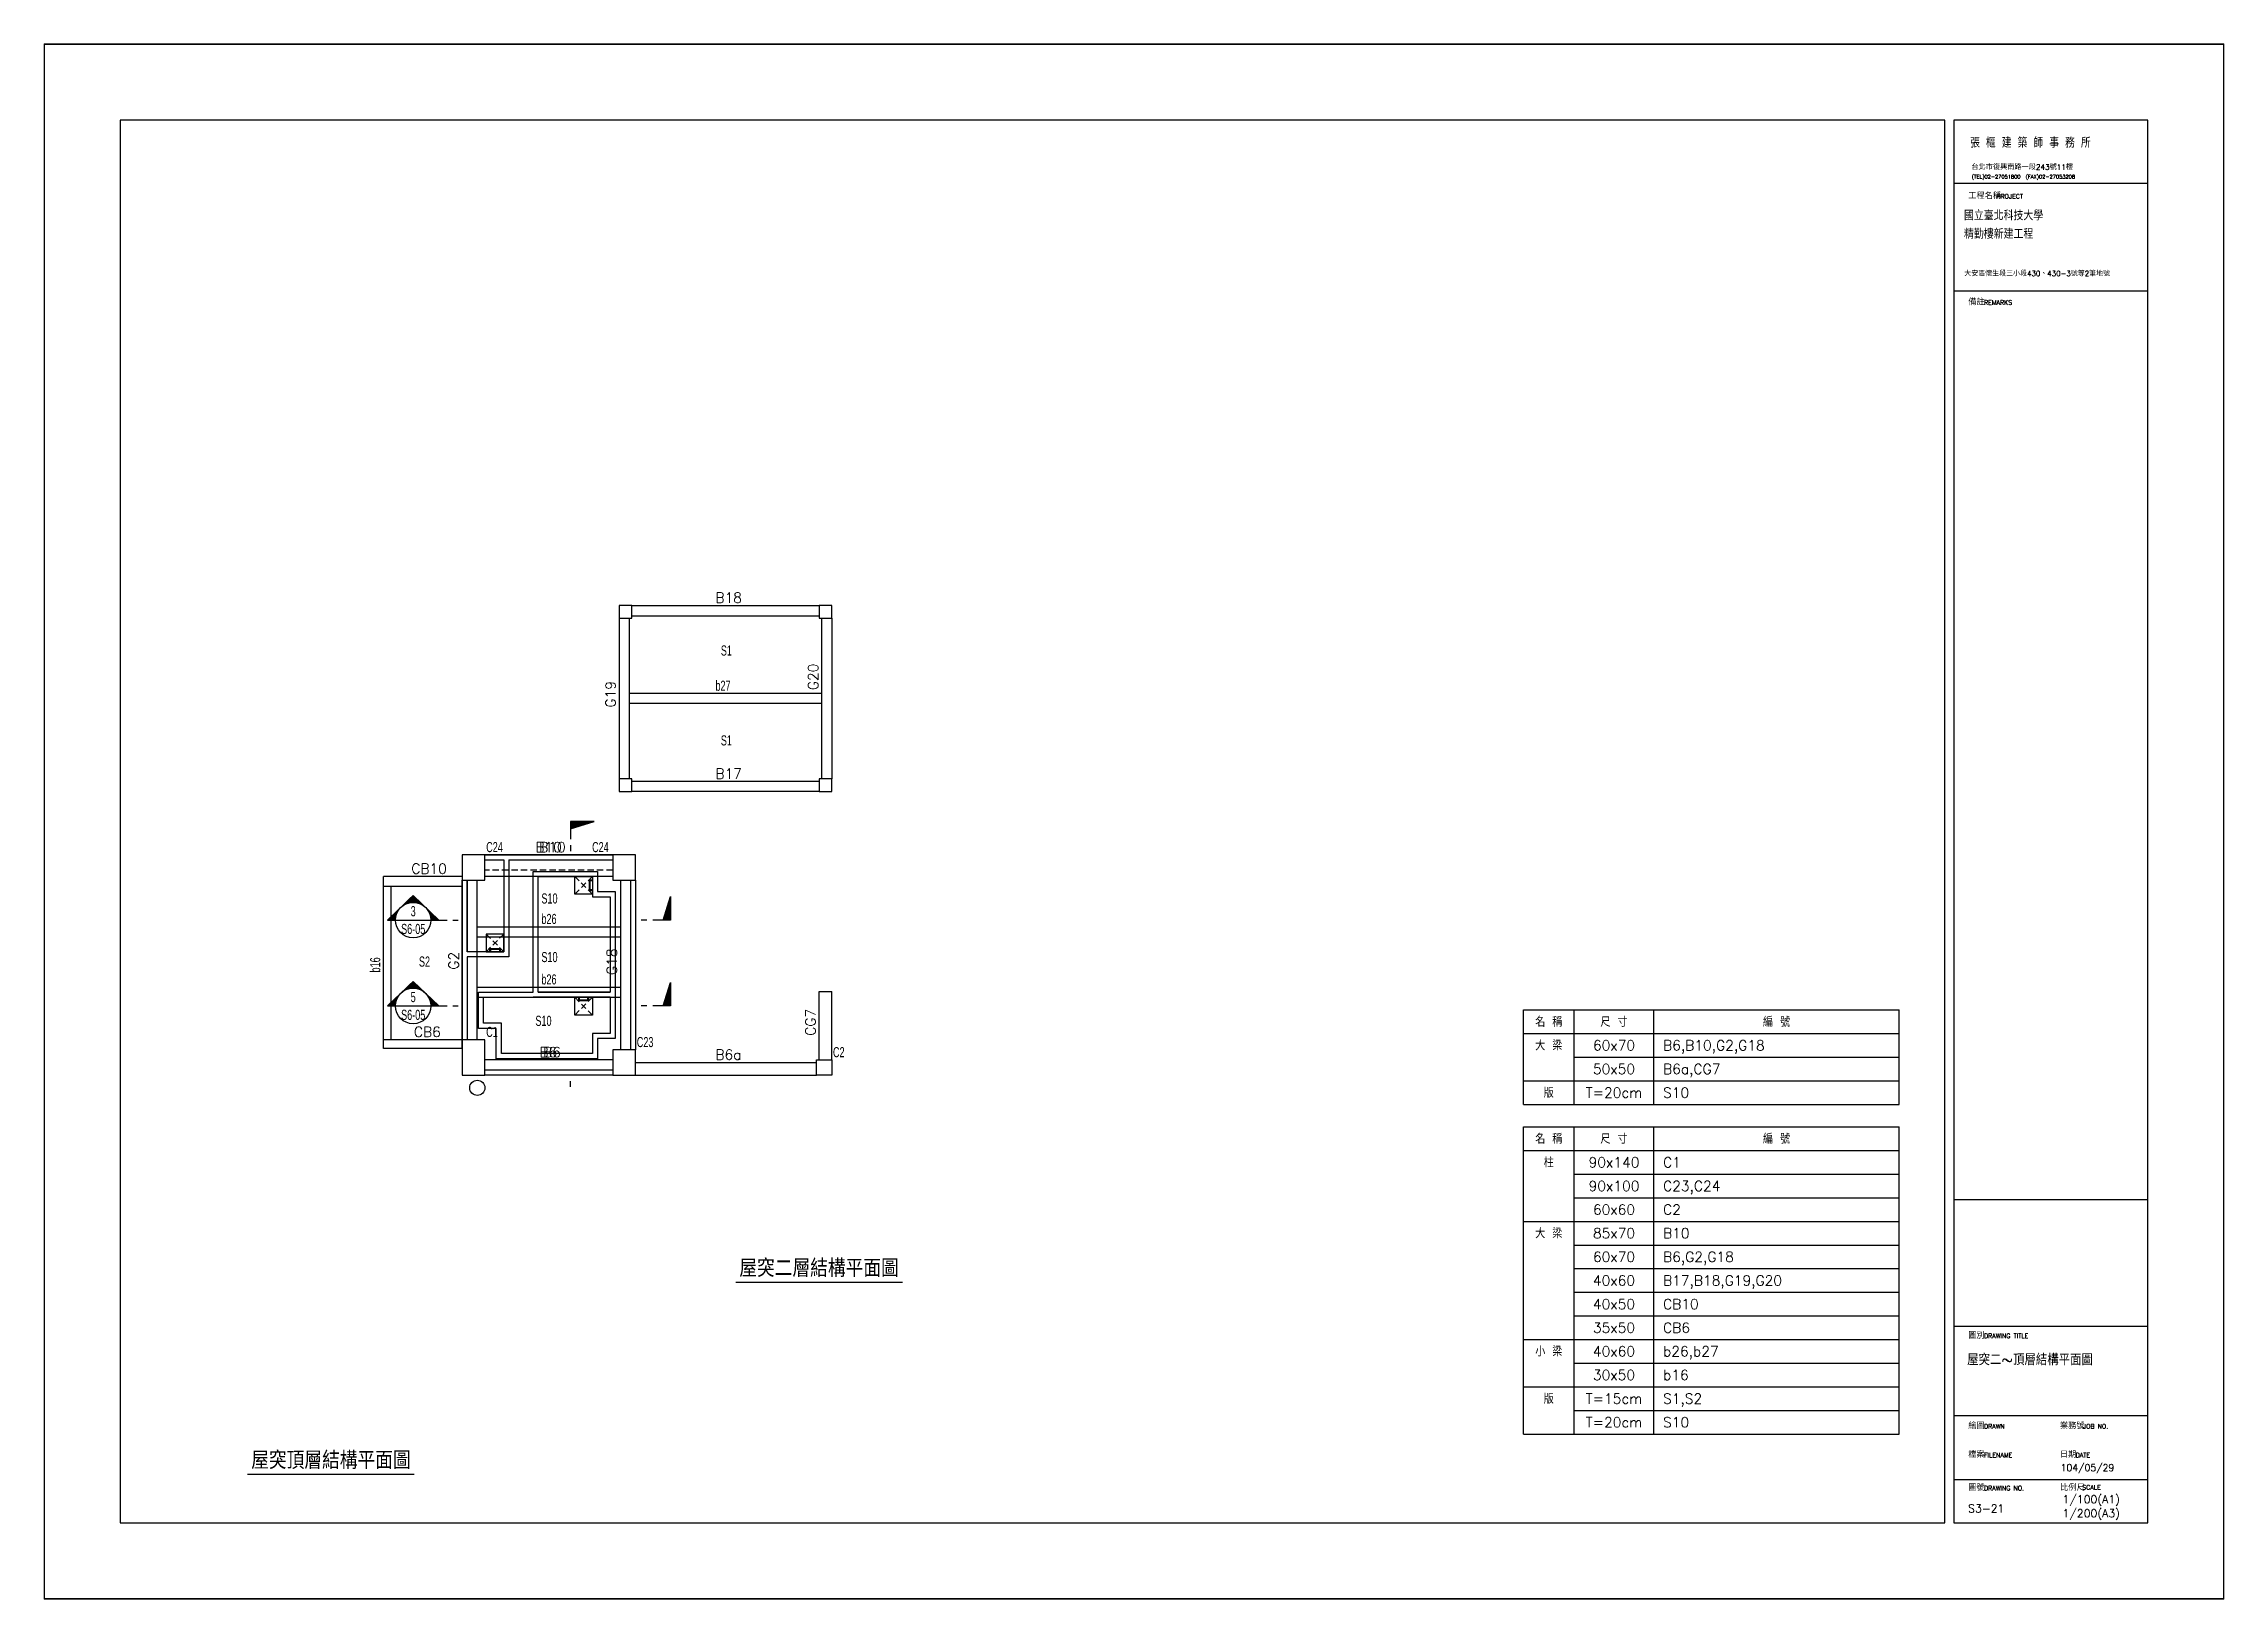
# Model space of a CAD drawing. Header units: millimetres. Extents: x -6716 to 14417, y -6142 to 137521.
# Drawn here: x -2 to 8613, y -6142 to 3 of the extents above; entities that cross this region are included whole.
import ezdxf
from ezdxf.enums import TextEntityAlignment as Align

# ---------------------------------------------------------------- set-up
doc = ezdxf.new("R2010")
doc.units = ezdxf.units.MM
doc.header["$LTSCALE"] = 100
doc.linetypes.add('1', pattern=[0.375, 0.25, -0.125])
doc.linetypes.add('HIDDEN', pattern=[0.375, 0.25, -0.125])
for name, color, linetype in [('0-BEAM01', 4, 'HIDDEN'), ('0-COL0', 7, 'HIDDEN'), ('0-NOTES', 7, 'Continuous'), ('0-TEXT01', 4, 'Continuous'), ('0-TEXTN', 4, 'Continuous'), ('0-施工圖框$0$TEXT-圖框', 3, 'Continuous'), ('0-施工圖框$0$圖框', 7, 'Continuous'), ('000-調圖', 5, 'Continuous'), ('CTEXT', 7, 'Continuous'), ('TEXT-標題', 3, 'Continuous'), ('TITLE', 7, 'Continuous')]:
    doc.layers.add(name, color=color, linetype=linetype)
doc.layers.add('RA-Floor-Origin', color=3, linetype='Continuous', lineweight=30)
doc.layers.add('RA-Floor.BoundingBox', color=55, linetype='Continuous', lineweight=20)
doc.styles.add('0-施工圖框$0$TXT', font='romans.shx', dxfattribs={"bigfont": 'chineset.shx'})
doc.styles.add('3-AUCAD', font='aucad.shx', dxfattribs={"width": 0.67, "height": 30, "bigfont": 'single.shx'})

msp = doc.modelspace()

# ---------------------------------------------------------------- texts
at = {"layer": '0-TEXT01', "style": '0-施工圖框$0$TXT'}
for s, p in [('B10', (1955.3, -3191.1)), ('B6', (1970.8, -4001.1)), ('B6a', (2651.6, -4011.1))]:
    msp.add_text(s, height=40, dxfattribs=at).set_placement(p)
for s, p in [('G2', (1637.3, -3655.3)), ('G18', (2262.3, -3676.3)), ('CG7', (3047.3, -3916.3))]:
    msp.add_text(s, height=40, rotation=90, dxfattribs=at).set_placement(p)
at = {"layer": '0-TEXTN', "style": '0-施工圖框$0$TXT'}
for s, p in [('名 稱', (5943.6, -3861)), ('尺 寸', (6201.3, -3861)), ('編 號', (6843.4, -3861)), ('大 梁', (5943.6, -3954.3)), ('60x70', (6201.3, -3954.3)), ('50x50', (6201.3, -4047.7)), ('版', (5943.6, -4141)), ('T=20cm', (6201.3, -4141)), ('名 稱', (5943.6, -4322.9)), ('尺 寸', (6201.3, -4322.9)), ('編 號', (6843.4, -4322.9)), ('柱', (5943.6, -4416.2)), ('90x140', (6201.3, -4416.2)), ('90x100', (6201.3, -4509.6)), ('60x60', (6201.3, -4602.9)), ('大 梁', (5943.6, -4696.2)), ('85x70', (6201.3, -4696.2)), ('60x70', (6201.3, -4789.6)), ('40x60', (6201.3, -4882.9)), ('40x50', (6201.3, -4976.2)), ('35x50', (6201.3, -5069.6)), ('小 梁', (5943.6, -5162.9)), ('40x60', (6201.3, -5162.9)), ('30x50', (6201.3, -5256.2)), ('版', (5943.6, -5349.6)), ('T=15cm', (6201.3, -5349.6)), ('T=20cm', (6201.3, -5442.9))]:
    msp.add_text(s, height=40, dxfattribs=at).set_placement(p, align=Align.MIDDLE_CENTER)
for s, p in [('B6,B10,G2,G18', (6395.2, -3974.3)), ('B6a,CG7', (6395.2, -4067.7)), ('S10', (6395.2, -4161)), ('C1', (6395.2, -4436.2)), ('C23,C24', (6395.2, -4529.6)), ('C2', (6395.2, -4622.9)), ('B10', (6395.2, -4716.2)), ('B6,G2,G18', (6395.2, -4809.6)), ('B17,B18,G19,G20', (6395.2, -4902.9)), ('CB10', (6395.2, -4996.2)), ('CB6', (6395.2, -5089.6)), ('b26,b27', (6395.2, -5182.9)), ('b16', (6395.2, -5276.2)), ('S1,S2', (6395.2, -5369.6)), ('S10', (6395.2, -5462.9))]:
    msp.add_text(s, height=40, dxfattribs=at).set_placement(p)
at = {"layer": '0-施工圖框$0$TEXT-圖框', "color": 3, "style": '0-施工圖框$0$TXT'}
msp.add_text('104/05/29', height=26.88, dxfattribs=at).set_placement((7965.6, -5635.6))
at = {"layer": '0-施工圖框$0$圖框', "color": 4, "style": '0-施工圖框$0$TXT'}
for s, height, p in [('張 樞 建 築 師 事 務 所', 35, (7608.3, -408.1)), ('台北市復興南路一段243號11樓', 21, (7612.9, -495.5)), ('(TEL)02-27051800  (FAX)02-27053208', 14.7, (7614.4, -530.6)), ('工程名稱', 24, (7600.7, -610.9)), ('PROJECT', 18, (7711.9, -609.6)), ('備註', 24, (7600.7, -1030.4)), ('REMARKS', 18, (7663, -1029.2)), ('圖別', 24, (7600.7, -5112.1)), ('DRAWING TITLE', 18, (7663, -5110.9)), ('繪圖', 24, (7600.7, -5469.4)), ('DRAWN', 18, (7663, -5468.1)), ('業務號', 24, (7962.8, -5469.4)), ('JOB NO.', 18, (8053.9, -5468.1)), ('檔案', 24, (7600.7, -5582.8)), ('FILENAME', 18, (7663, -5581.5)), ('日期', 24, (7962.8, -5582.8)), ('DATE', 18, (8025.1, -5581.5)), ('圖號', 24, (7600.7, -5713.4)), ('DRAWING NO.', 18, (7663, -5712.2)), ('比例尺', 24, (7963.6, -5713.3)), ('SCALE', 18, (8051.1, -5709))]:
    msp.add_text(s, height=height, dxfattribs=at).set_placement(p)
at = {"layer": '0-施工圖框$0$圖框', "color": 3, "style": '0-施工圖框$0$TXT'}
for s, height, p in [('國立臺北科技大學', 34.02, (7583.8, -694.9)), ('精勤樓新建工程', 34.02, (7583.8, -767.8)), ('大安區懷生段三小段430、430-3號等2筆地號', 20.412, (7584.9, -915.8))]:
    msp.add_text(s, height=height, dxfattribs=at).set_placement(p)
at = {"layer": '000-調圖', "color": 7, "style": '0-施工圖框$0$TXT'}
for s, p in [('B18', (2651.6, -2206.1)), ('B17', (2651.6, -2901.1)), ('B10', (1940.3, -3191.1)), ('CB10', (1450, -3276.1)), ('CB6', (1460.3, -3921.1)), ('B6', (1955.8, -4001.1))]:
    msp.add_text(s, height=40, dxfattribs=at).set_placement(p)
at = {"layer": '000-調圖', "color": 7, "style": '3-AUCAD', "width": 0.67}
for s, p in [('S1', (2672.8, -2414.6)), ('b27', (2651.6, -2553.6)), ('S1', (2672.8, -2769.6)), ('C24', (1745.8, -3191.1)), ('C24', (2164.2, -3191.1)), ('S10', (1964, -3394)), ('b26', (1964, -3474.9)), ('S2', (1480.2, -3643.2)), ('S10', (1964, -3625.4)), ('b26', (1964, -3713.6)), ('S10', (1940.3, -3877.3)), ('C1', (1745.8, -3921.1)), ('C23', (2340.8, -3961.1)), ('C2', (3115.8, -4001.1))]:
    msp.add_text(s, height=40, dxfattribs=at).set_placement(p)
at = {"layer": '000-調圖', "color": 7, "style": '0-施工圖框$0$TXT'}
for s, p in [('G20', (3057.3, -2551.2)), ('G19', (2257.3, -2619.8)), ('G2', (1637.3, -3655.3)), ('G18', (2262.3, -3676.3))]:
    msp.add_text(s, height=40, rotation=90, dxfattribs=at).set_placement(p)
at = {"layer": '000-調圖', "color": 7, "style": '3-AUCAD', "width": 0.67}
for s, p in [('3', (1457.5, -3424.4)), ('S6-05', (1457.5, -3494.4)), ('5', (1457.5, -3763.7)), ('S6-05', (1457.5, -3833.7))]:
    msp.add_text(s, height=40, dxfattribs=at).set_placement(p, align=Align.MIDDLE)
msp.add_text('b16', height=40, rotation=90, dxfattribs=at).set_placement((1327.3, -3666.3))
at = {"layer": 'CTEXT', "style": '0-施工圖框$0$TXT'}
for s, p in [('屋突二層結構平面圖', (3060.8, -4869.2)), ('屋突頂層結構平面圖', (1132.6, -5627.9))]:
    msp.add_text(s, height=70, dxfattribs=at).set_placement(p, align=Align.CENTER)
at = {"layer": 'TEXT-標題', "ltscale": 200, "style": '0-施工圖框$0$TXT'}
for s, height, p in [('屋突二~頂層結構平面圖', 45, (7596.5, -5217.7)), ('S3-21', 31.5, (7600.3, -5799.2)), ('1/100(A1)', 31.5, (7973, -5762.9)), ('1/200(A3)', 31.5, (7973, -5818.2))]:
    msp.add_text(s, height=height, dxfattribs=at).set_placement(p)

# ---------------------------------------------------------------- linework, layer by layer
at = {"layer": '0-BEAM01'}
for p, q in [((2245.8, -3202), (1740.8, -3202)), ((2245.8, -3262), (1740.8, -3262)), ((1650.8, -3932), (1650.8, -3302)), ((1710.8, -3932), (1710.8, -3302)), ((2275.8, -3302), (2275.8, -3972)), ((2335.8, -3302), (2335.8, -3972)), ((2245.8, -4012), (1740.8, -4012)), ((2245.8, -4072), (1740.8, -4072))]:
    msp.add_line(p, q, dxfattribs=at)
at = {"layer": '0-BEAM01', "linetype": 'Continuous'}
for p, q in [((3060.8, -4012), (3060.8, -3742)), ((3060.8, -3742), (3110.8, -3742)), ((3110.8, -4012), (3110.8, -3742)), ((2335.8, -4022), (3050.8, -4022)), ((2335.8, -4072), (3050.8, -4072))]:
    msp.add_line(p, q, dxfattribs=at)
at = {"layer": '0-COL0'}
for points in [[(1650.8, -3202), (1650.8, -3302), (1740.8, -3302), (1740.8, -3202), (1650.8, -3202)], [(2245.8, -3202), (2245.8, -3302), (2335.8, -3302), (2335.8, -3202), (2245.8, -3202)], [(1650.8, -3932), (1650.8, -4072), (1740.8, -4072), (1740.8, -3932), (1650.8, -3932)], [(2245.8, -3972), (2245.8, -4072), (2335.8, -4072), (2335.8, -3972), (2245.8, -3972)]]:
    msp.add_lwpolyline(points, dxfattribs=at)
msp.add_lwpolyline([(3050.8, -4012), (3110.8, -4012), (3110.8, -4072), (3050.8, -4072)], close=True, dxfattribs=at)
at = {"layer": '0-NOTES'}
for p, q in [((5843.8, -4187.7), (5843.8, -3814.3)), ((5843.8, -3814.3), (7327.6, -3814.3)), ((6043.4, -4187.7), (6043.4, -3814.3)), ((6359.2, -4187.7), (6359.2, -3814.3)), ((7327.6, -4187.7), (7327.6, -3814.3)), ((5843.8, -3907.7), (7327.6, -3907.7)), ((5843.8, -4094.3), (7327.6, -4094.3)), ((5843.8, -4187.7), (7327.6, -4187.7)), ((5843.8, -5489.6), (5843.8, -4276.2)), ((5843.8, -4276.2), (7327.6, -4276.2)), ((6043.4, -5489.6), (6043.4, -4276.2)), ((6359.2, -5489.6), (6359.2, -4276.2)), ((7327.6, -5489.6), (7327.6, -4276.2)), ((5843.8, -4369.6), (7327.6, -4369.6)), ((5843.8, -4649.6), (7327.6, -4649.6)), ((5843.8, -5116.2), (7327.6, -5116.2)), ((5843.8, -5302.9), (7327.6, -5302.9)), ((5843.8, -5489.6), (7327.6, -5489.6))]:
    msp.add_line(p, q, dxfattribs=at)
at = {"layer": '0-NOTES', "color": 3}
for p, q in [((6043.4, -4001), (7327.6, -4001)), ((6043.4, -4462.9), (7327.6, -4462.9)), ((6043.4, -4556.2), (7327.6, -4556.2)), ((6043.4, -4742.9), (7327.6, -4742.9)), ((6043.4, -4836.2), (7327.6, -4836.2)), ((6043.4, -4929.6), (7327.6, -4929.6)), ((6043.4, -5022.9), (7327.6, -5022.9)), ((6043.4, -5209.6), (7327.6, -5209.6)), ((6043.4, -5396.2), (7327.6, -5396.2))]:
    msp.add_line(p, q, dxfattribs=at)
at = {"layer": '0-施工圖框$0$圖框', "color": 1}
for p, q in [((8310, -300), (7544.1, -300)), ((7544.1, -300), (7544.1, -4564.1)), ((8310, -4564.1), (8310, -300)), ((8310, -550), (7544.1, -550)), ((8310, -975), (7544.1, -975)), ((7544.1, -4564.1), (7544.1, -5840)), ((8310, -4564.1), (7544.1, -4564.1)), ((8310, -5840), (8310, -4564.1)), ((8310, -5064.1), (7544.1, -5064.1)), ((8310, -5417.4), (7544.1, -5417.4)), ((8310, -5670.9), (7544.1, -5670.9)), ((7544.1, -5840), (8310, -5840))]:
    msp.add_line(p, q, dxfattribs=at)
at = {"layer": '000-調圖', "color": 7}
for p, q in [((2320.8, -2217.1), (3060.8, -2217.1)), ((2270.8, -2267.1), (2270.8, -2902)), ((2310.8, -2267.1), (2310.8, -2902)), ((2320.8, -2257), (3060.8, -2257)), ((3070.8, -2267.1), (3070.8, -2902)), ((3110.8, -2267.1), (3110.8, -2902)), ((3070.8, -2564.5), (2310.8, -2564.5)), ((3070.8, -2604.5), (2310.8, -2604.5)), ((3060.8, -2912), (2320.8, -2912)), ((3060.8, -2952), (2320.8, -2952)), ((2078.7, -3163.4), (2078.7, -3186.7)), ((2245.8, -3202), (1740.8, -3202)), ((1740.8, -3202), (2245.8, -3202)), ((1740.8, -3302), (1740.8, -3222)), ((1740.8, -3222), (1815.8, -3222)), ((1740.8, -3222), (1815.8, -3222)), ((1815.8, -3222), (1815.8, -3584.5)), ((1835.8, -3222), (1835.8, -3604.5)), ((1835.8, -3222), (2245.8, -3222)), ((1880.8, -3222), (2245.8, -3222)), ((1930.8, -3744.5), (1930.8, -3267)), ((1930.8, -3267), (2185.8, -3267)), ((2185.8, -3267), (2185.8, -3347)), ((1650.8, -3287), (1340.8, -3287)), ((1340.8, -3967), (1340.8, -3287)), ((1650.8, -3327), (1340.8, -3327)), ((1370.8, -3932), (1370.8, -3327)), ((1650.8, -3287), (1650.8, -3932)), ((1650.8, -3932), (1650.8, -3302)), ((1670.8, -3302), (1670.8, -3584.5)), ((1670.8, -3302), (1740.8, -3302)), ((1670.8, -3584.5), (1670.8, -3302)), ((1710.8, -3932), (1710.8, -3302)), ((2245.8, -3287), (1740.8, -3287)), ((1950.8, -3744.5), (1950.8, -3287)), ((1950.8, -3287), (2165.8, -3287)), ((2165.8, -3287), (2165.8, -3367)), ((2185.8, -3347), (2255.8, -3347)), ((2255.8, -3347), (2255.8, -3764.5)), ((2275.8, -3302), (2275.8, -3972)), ((2315.8, -3302), (2315.8, -3972)), ((2335.8, -3302), (2335.8, -3972)), ((2335.8, -3302), (2335.8, -3972)), ((1370.7, -3459.4), (1370.7, -3445.8)), ((1372, -3459.4), (1372, -3444.5)), ((1373.4, -3459.4), (1373.4, -3443.2)), ((1374.7, -3459.4), (1374.7, -3441.9)), ((1376.1, -3459.4), (1376.1, -3440.6)), ((1377.4, -3459.4), (1377.4, -3439.3)), ((1378.8, -3459.4), (1378.8, -3438)), ((1380.1, -3459.4), (1380.1, -3436.7)), ((1381.5, -3459.4), (1381.5, -3435.4)), ((1382.8, -3459.4), (1382.8, -3434.1)), ((1384.2, -3459.4), (1384.2, -3432.8)), ((1385.5, -3459.4), (1385.5, -3431.5)), ((1386.9, -3459.4), (1386.9, -3430.2)), ((1388.2, -3449.3), (1388.2, -3428.9)), ((1389.5, -3442.5), (1389.5, -3427.6)), ((1390.9, -3437.8), (1390.9, -3426.3)), ((1392.2, -3434), (1392.2, -3425.1)), ((1393.6, -3430.8), (1393.6, -3423.8)), ((1394.9, -3428), (1394.9, -3422.5)), ((1396.3, -3425.4), (1396.3, -3421.2)), ((1397.6, -3423.1), (1397.6, -3419.9)), ((1399, -3421), (1399, -3418.6)), ((1400.3, -3419), (1400.3, -3417.3)), ((1401.7, -3417.2), (1401.7, -3416)), ((1403, -3415.5), (1403, -3414.7)), ((1404.4, -3413.8), (1404.4, -3413.4)), ((1405.7, -3412.3), (1405.7, -3412.1)), ((1407, -3410.9), (1407, -3410.8)), ((1408.4, -3409.5), (1408.4, -3409.5)), ((1409.7, -3408.2), (1409.7, -3408.2)), ((1411.1, -3407), (1411.1, -3406.9)), ((1412.4, -3405.8), (1412.4, -3405.6)), ((1413.8, -3404.7), (1413.8, -3404.3)), ((1415.1, -3403.7), (1415.1, -3403)), ((1416.5, -3402.7), (1416.5, -3401.7)), ((1417.8, -3401.8), (1417.8, -3400.4)), ((1419.2, -3400.9), (1419.2, -3399.2)), ((1420.5, -3400), (1420.5, -3397.9)), ((1421.9, -3399.2), (1421.9, -3396.6)), ((1423.2, -3398.4), (1423.2, -3395.3)), ((1424.5, -3397.7), (1424.5, -3394)), ((1425.9, -3397), (1425.9, -3392.7)), ((1427.2, -3396.3), (1427.2, -3391.4)), ((1428.6, -3395.7), (1428.6, -3390.1)), ((1429.9, -3395.1), (1429.9, -3388.8)), ((1431.3, -3394.5), (1431.3, -3387.5)), ((1432.6, -3394), (1432.6, -3386.2)), ((1434, -3393.5), (1434, -3384.9)), ((1435.3, -3393), (1435.3, -3383.6)), ((1436.7, -3392.6), (1436.7, -3382.3)), ((1438, -3392.2), (1438, -3381)), ((1439.4, -3391.8), (1439.4, -3379.7)), ((1440.7, -3391.5), (1440.7, -3378.4)), ((1442, -3391.2), (1442, -3377.1)), ((1443.4, -3390.9), (1443.4, -3375.8)), ((1444.7, -3390.6), (1444.7, -3374.6)), ((1446.1, -3390.4), (1446.1, -3373.3)), ((1447.4, -3390.2), (1447.4, -3372)), ((1448.8, -3390), (1448.8, -3370.7)), ((1450.1, -3389.8), (1450.1, -3369.4)), ((1451.5, -3389.7), (1451.5, -3368.1)), ((1452.8, -3389.6), (1452.8, -3366.8)), ((1454.2, -3389.5), (1454.2, -3365.5)), ((1455.5, -3389.5), (1455.5, -3364.2)), ((1456.9, -3389.5), (1456.9, -3362.9)), ((1458.1, -3389.5), (1458.1, -3362.9)), ((1459.4, -3389.5), (1459.4, -3364.2)), ((1460.7, -3389.5), (1460.7, -3365.5)), ((1462.1, -3389.6), (1462.1, -3366.8)), ((1463.4, -3389.7), (1463.4, -3368.1)), ((1464.8, -3389.8), (1464.8, -3369.4)), ((1466.1, -3390), (1466.1, -3370.7)), ((1467.5, -3390.2), (1467.5, -3372)), ((1468.8, -3390.4), (1468.8, -3373.3)), ((1470.2, -3390.6), (1470.2, -3374.6)), ((1471.5, -3390.9), (1471.5, -3375.8)), ((1472.9, -3391.2), (1472.9, -3377.1)), ((1474.2, -3391.5), (1474.2, -3378.4)), ((1475.6, -3391.8), (1475.6, -3379.7)), ((1476.9, -3392.2), (1476.9, -3381)), ((1478.2, -3392.6), (1478.2, -3382.3)), ((1479.6, -3393), (1479.6, -3383.6)), ((1480.9, -3393.5), (1480.9, -3384.9)), ((1482.3, -3394), (1482.3, -3386.2)), ((1483.6, -3394.5), (1483.6, -3387.5)), ((1485, -3395.1), (1485, -3388.8)), ((1486.3, -3395.7), (1486.3, -3390.1)), ((1487.7, -3396.3), (1487.7, -3391.4)), ((1489, -3397), (1489, -3392.7)), ((1490.4, -3397.7), (1490.4, -3394)), ((1491.7, -3398.4), (1491.7, -3395.3)), ((1493.1, -3399.2), (1493.1, -3396.6)), ((1494.4, -3400), (1494.4, -3397.9)), ((1495.7, -3400.9), (1495.7, -3399.2)), ((1497.1, -3401.8), (1497.1, -3400.4)), ((1498.4, -3402.7), (1498.4, -3401.7)), ((1499.8, -3403.7), (1499.8, -3403)), ((1501.1, -3404.7), (1501.1, -3404.3)), ((1502.5, -3405.8), (1502.5, -3405.6)), ((1503.8, -3407), (1503.8, -3406.9)), ((1505.2, -3408.2), (1505.2, -3408.2)), ((1506.5, -3409.5), (1506.5, -3409.5)), ((1507.9, -3410.9), (1507.9, -3410.8)), ((1509.2, -3412.3), (1509.2, -3412.1)), ((1510.6, -3413.8), (1510.6, -3413.4)), ((1511.9, -3415.5), (1511.9, -3414.7)), ((1513.2, -3417.2), (1513.2, -3416)), ((1514.6, -3419), (1514.6, -3417.3)), ((1515.9, -3421), (1515.9, -3418.6)), ((1517.3, -3423.1), (1517.3, -3419.9)), ((1518.6, -3425.4), (1518.6, -3421.2)), ((1520, -3428), (1520, -3422.5)), ((1521.3, -3430.8), (1521.3, -3423.8)), ((1522.7, -3434), (1522.7, -3425.1)), ((1524, -3437.8), (1524, -3426.3)), ((1525.4, -3442.5), (1525.4, -3427.6)), ((1526.7, -3449.3), (1526.7, -3428.9)), ((1528.1, -3459.4), (1528.1, -3430.2)), ((1529.4, -3459.4), (1529.4, -3431.5)), ((1530.7, -3459.4), (1530.7, -3432.8)), ((1532.1, -3459.4), (1532.1, -3434.1)), ((1533.4, -3459.4), (1533.4, -3435.4)), ((1534.8, -3459.4), (1534.8, -3436.7)), ((1536.1, -3459.4), (1536.1, -3438)), ((1537.5, -3459.4), (1537.5, -3439.3)), ((1538.8, -3459.4), (1538.8, -3440.6)), ((1540.2, -3459.4), (1540.2, -3441.9)), ((1541.5, -3459.4), (1541.5, -3443.2)), ((1542.9, -3459.4), (1542.9, -3444.5)), ((1544.2, -3459.4), (1544.2, -3445.8)), ((2165.8, -3367), (2235.8, -3367)), ((2235.8, -3367), (2235.8, -3744.5)), ((1357.2, -3459.4), (1357.2, -3458.7)), ((1358.6, -3459.4), (1358.6, -3457.4)), ((1359.9, -3459.4), (1359.9, -3456.1)), ((1361.3, -3459.4), (1361.3, -3454.8)), ((1362.6, -3459.4), (1362.6, -3453.5)), ((1364, -3459.4), (1364, -3452.2)), ((1365.3, -3459.4), (1365.3, -3451)), ((1366.7, -3459.4), (1366.7, -3449.7)), ((1368, -3459.4), (1368, -3448.4)), ((1369.4, -3459.4), (1369.4, -3447.1)), ((1545.6, -3459.4), (1545.6, -3447.1)), ((1546.9, -3459.4), (1546.9, -3448.4)), ((1548.2, -3459.4), (1548.2, -3449.7)), ((1549.6, -3459.4), (1549.6, -3451)), ((1550.9, -3459.4), (1550.9, -3452.2)), ((1552.3, -3459.4), (1552.3, -3453.5)), ((1553.6, -3459.4), (1553.6, -3454.8)), ((1555, -3459.4), (1555, -3456.1)), ((1556.3, -3459.4), (1556.3, -3457.4)), ((1557.7, -3459.4), (1557.7, -3458.7)), ((1613.6, -3459.4), (1635.1, -3459.4)), ((1650.8, -3966), (1650.8, -3457)), ((1710.8, -3485.8), (2275.8, -3485.8)), ((1710.8, -3525.8), (2275.8, -3525.8)), ((2380.9, -3459.4), (2357.6, -3459.4)), ((1815.8, -3584.5), (1670.8, -3584.5)), ((1670.8, -3604.5), (1670.8, -3932)), ((1835.8, -3604.5), (1670.8, -3604.5)), ((1455.5, -3728.7), (1455.5, -3703.4)), ((1456.9, -3728.7), (1456.9, -3702.1)), ((1458.1, -3728.7), (1458.1, -3702.1)), ((1459.4, -3728.7), (1459.4, -3703.4)), ((1365.3, -3798.7), (1365.3, -3790.2)), ((1366.7, -3798.7), (1366.7, -3788.9)), ((1368, -3798.7), (1368, -3787.6)), ((1369.4, -3798.7), (1369.4, -3786.3)), ((1370.7, -3798.7), (1370.7, -3785)), ((1372, -3798.7), (1372, -3783.7)), ((1373.4, -3798.7), (1373.4, -3782.4)), ((1374.7, -3798.7), (1374.7, -3781.1)), ((1376.1, -3798.7), (1376.1, -3779.8)), ((1377.4, -3798.7), (1377.4, -3778.5)), ((1378.8, -3798.7), (1378.8, -3777.2)), ((1380.1, -3798.7), (1380.1, -3776)), ((1381.5, -3798.7), (1381.5, -3774.7)), ((1382.8, -3798.7), (1382.8, -3773.4)), ((1384.2, -3798.7), (1384.2, -3772.1)), ((1385.5, -3798.7), (1385.5, -3770.8)), ((1386.9, -3798.7), (1386.9, -3769.5)), ((1388.2, -3788.5), (1388.2, -3768.2)), ((1389.5, -3781.7), (1389.5, -3766.9)), ((1390.9, -3777), (1390.9, -3765.6)), ((1392.2, -3773.3), (1392.2, -3764.3)), ((1393.6, -3770), (1393.6, -3763)), ((1394.9, -3767.2), (1394.9, -3761.7)), ((1396.3, -3764.7), (1396.3, -3760.4)), ((1397.6, -3762.4), (1397.6, -3759.1)), ((1399, -3760.2), (1399, -3757.8)), ((1400.3, -3758.3), (1400.3, -3756.5)), ((1401.7, -3756.4), (1401.7, -3755.2)), ((1403, -3754.7), (1403, -3753.9)), ((1404.4, -3753.1), (1404.4, -3752.6)), ((1405.7, -3751.6), (1405.7, -3751.4)), ((1407, -3750.1), (1407, -3750.1)), ((1408.4, -3748.8), (1408.4, -3748.8)), ((1409.7, -3747.5), (1409.7, -3747.5)), ((1411.1, -3746.3), (1411.1, -3746.2)), ((1412.4, -3745.1), (1412.4, -3744.9)), ((1413.8, -3744), (1413.8, -3743.6)), ((1415.1, -3742.9), (1415.1, -3742.3)), ((1416.5, -3741.9), (1416.5, -3741)), ((1417.8, -3741), (1417.8, -3739.7)), ((1419.2, -3740.1), (1419.2, -3738.4)), ((1420.5, -3739.2), (1420.5, -3737.1)), ((1421.9, -3738.4), (1421.9, -3735.8)), ((1423.2, -3737.6), (1423.2, -3734.5)), ((1424.5, -3736.9), (1424.5, -3733.2)), ((1425.9, -3736.2), (1425.9, -3731.9)), ((1427.2, -3735.6), (1427.2, -3730.6)), ((1428.6, -3734.9), (1428.6, -3729.3)), ((1429.9, -3734.3), (1429.9, -3728)), ((1431.3, -3733.8), (1431.3, -3726.7)), ((1432.6, -3733.2), (1432.6, -3725.5)), ((1434, -3732.8), (1434, -3724.2)), ((1435.3, -3732.3), (1435.3, -3722.9)), ((1436.7, -3731.9), (1436.7, -3721.6)), ((1438, -3731.5), (1438, -3720.3)), ((1439.4, -3731.1), (1439.4, -3719)), ((1440.7, -3730.7), (1440.7, -3717.7)), ((1442, -3730.4), (1442, -3716.4)), ((1443.4, -3730.1), (1443.4, -3715.1)), ((1444.7, -3729.9), (1444.7, -3713.8)), ((1446.1, -3729.6), (1446.1, -3712.5)), ((1447.4, -3729.4), (1447.4, -3711.2)), ((1448.8, -3729.2), (1448.8, -3709.9)), ((1450.1, -3729.1), (1450.1, -3708.6)), ((1451.5, -3729), (1451.5, -3707.3)), ((1452.8, -3728.8), (1452.8, -3706)), ((1454.2, -3728.8), (1454.2, -3704.7)), ((1460.7, -3728.8), (1460.7, -3704.7)), ((1462.1, -3728.8), (1462.1, -3706)), ((1463.4, -3729), (1463.4, -3707.3)), ((1464.8, -3729.1), (1464.8, -3708.6)), ((1466.1, -3729.2), (1466.1, -3709.9)), ((1467.5, -3729.4), (1467.5, -3711.2)), ((1468.8, -3729.6), (1468.8, -3712.5)), ((1470.2, -3729.9), (1470.2, -3713.8)), ((1471.5, -3730.1), (1471.5, -3715.1)), ((1472.9, -3730.4), (1472.9, -3716.4)), ((1474.2, -3730.7), (1474.2, -3717.7)), ((1475.6, -3731.1), (1475.6, -3719)), ((1476.9, -3731.5), (1476.9, -3720.3)), ((1478.2, -3731.9), (1478.2, -3721.6)), ((1479.6, -3732.3), (1479.6, -3722.9)), ((1480.9, -3732.8), (1480.9, -3724.2)), ((1482.3, -3733.2), (1482.3, -3725.5)), ((1483.6, -3733.8), (1483.6, -3726.7)), ((1485, -3734.3), (1485, -3728)), ((1486.3, -3734.9), (1486.3, -3729.3)), ((1487.7, -3735.6), (1487.7, -3730.6)), ((1489, -3736.2), (1489, -3731.9)), ((1490.4, -3736.9), (1490.4, -3733.2)), ((1491.7, -3737.6), (1491.7, -3734.5)), ((1493.1, -3738.4), (1493.1, -3735.8)), ((1494.4, -3739.2), (1494.4, -3737.1)), ((1495.7, -3740.1), (1495.7, -3738.4)), ((1497.1, -3741), (1497.1, -3739.7)), ((1498.4, -3741.9), (1498.4, -3741)), ((1499.8, -3742.9), (1499.8, -3742.3)), ((1501.1, -3744), (1501.1, -3743.6)), ((1502.5, -3745.1), (1502.5, -3744.9)), ((1503.8, -3746.3), (1503.8, -3746.2)), ((1505.2, -3747.5), (1505.2, -3747.5)), ((1506.5, -3748.8), (1506.5, -3748.8)), ((1507.9, -3750.1), (1507.9, -3750.1)), ((1509.2, -3751.6), (1509.2, -3751.4)), ((1510.6, -3753.1), (1510.6, -3752.6)), ((1511.9, -3754.7), (1511.9, -3753.9)), ((1513.2, -3756.4), (1513.2, -3755.2)), ((1514.6, -3758.3), (1514.6, -3756.5)), ((1515.9, -3760.2), (1515.9, -3757.8)), ((1517.3, -3762.4), (1517.3, -3759.1)), ((1518.6, -3764.7), (1518.6, -3760.4)), ((1520, -3767.2), (1520, -3761.7)), ((1521.3, -3770), (1521.3, -3763)), ((1522.7, -3773.3), (1522.7, -3764.3)), ((1524, -3777), (1524, -3765.6)), ((1525.4, -3781.7), (1525.4, -3766.9)), ((1526.7, -3788.5), (1526.7, -3768.2)), ((1528.1, -3798.7), (1528.1, -3769.5)), ((1529.4, -3798.7), (1529.4, -3770.8)), ((1530.7, -3798.7), (1530.7, -3772.1)), ((1532.1, -3798.7), (1532.1, -3773.4)), ((1533.4, -3798.7), (1533.4, -3774.7)), ((1534.8, -3798.7), (1534.8, -3776)), ((1536.1, -3798.7), (1536.1, -3777.2)), ((1537.5, -3798.7), (1537.5, -3778.5)), ((1538.8, -3798.7), (1538.8, -3779.8)), ((1540.2, -3798.7), (1540.2, -3781.1)), ((1541.5, -3798.7), (1541.5, -3782.4)), ((1542.9, -3798.7), (1542.9, -3783.7)), ((1544.2, -3798.7), (1544.2, -3785)), ((1545.6, -3798.7), (1545.6, -3786.3)), ((1546.9, -3798.7), (1546.9, -3787.6)), ((1548.2, -3798.7), (1548.2, -3788.9)), ((1549.6, -3798.7), (1549.6, -3790.2)), ((1710.8, -3724.5), (2275.8, -3724.5)), ((1710.8, -3764.5), (2275.8, -3764.5)), ((1715.8, -3887), (1715.8, -3744.5)), ((1715.8, -3744.5), (1930.8, -3744.5)), ((1735.8, -3867), (1735.8, -3764.5)), ((1735.8, -3764.5), (2235.8, -3764.5)), ((2235.8, -3764.5), (1930.8, -3764.5)), ((1950.8, -3744.5), (2235.8, -3744.5)), ((2235.8, -3744.5), (1950.8, -3744.5)), ((2235.8, -3764.5), (2235.8, -3907)), ((2255.8, -3744.5), (2255.8, -3927)), ((1357.2, -3798.7), (1357.2, -3798)), ((1358.6, -3798.7), (1358.6, -3796.7)), ((1359.9, -3798.7), (1359.9, -3795.4)), ((1361.3, -3798.7), (1361.3, -3794.1)), ((1362.6, -3798.7), (1362.6, -3792.8)), ((1364, -3798.7), (1364, -3791.5)), ((1550.9, -3798.7), (1550.9, -3791.5)), ((1552.3, -3798.7), (1552.3, -3792.8)), ((1553.6, -3798.7), (1553.6, -3794.1)), ((1555, -3798.7), (1555, -3795.4)), ((1556.3, -3798.7), (1556.3, -3796.7)), ((1557.7, -3798.7), (1557.7, -3798)), ((1613.6, -3798.7), (1635.1, -3798.7)), ((1805.8, -3867), (1735.8, -3867)), ((1805.8, -3987), (1805.8, -3867)), ((2380.9, -3798.7), (2357.6, -3798.7)), ((1650.8, -3932), (1340.8, -3932)), ((1785.8, -3887), (1715.8, -3887)), ((1785.8, -4007), (1785.8, -3887)), ((2235.8, -3907), (2165.8, -3907)), ((2165.8, -3907), (2165.8, -3987)), ((2255.8, -3927), (2185.8, -3927)), ((2185.8, -3927), (2185.8, -4007)), ((1650.8, -3967), (1340.8, -3967)), ((2245.8, -4012), (1740.8, -4012)), ((2185.8, -4007), (1785.8, -4007)), ((2165.8, -3987), (1805.8, -3987)), ((2245.8, -4052), (1740.8, -4052)), ((2245.8, -4072), (1740.8, -4072)), ((2245.8, -4072), (1740.8, -4072)), ((2078.7, -4117.4), (2078.7, -4095.8))]:
    msp.add_line(p, q, dxfattribs=at)
at = {"layer": '000-調圖', "color": 7, "linetype": '1'}
for p, q in [((2165.8, -3357), (2095.8, -3287)), ((2095.8, -3357), (2165.8, -3287)), ((1745.8, -3514.5), (1815.8, -3584.5)), ((1745.8, -3584.5), (1815.8, -3514.5)), ((2095.8, -3834.5), (2165.8, -3764.5)), ((2095.8, -3764.5), (2165.8, -3834.5))]:
    msp.add_line(p, q, dxfattribs=at)
at = {"layer": '000-調圖', "color": 7}
for points in [[(2270.8, -2267.1), (2320.8, -2267.1), (2320.8, -2217.1), (2270.8, -2217.1)], [(3060.8, -2267.1), (3110.8, -2267.1), (3110.8, -2217.1), (3060.8, -2217.1)], [(2270.8, -2952), (2320.8, -2952), (2320.8, -2902), (2270.8, -2902)], [(3060.8, -2952), (3110.8, -2952), (3110.8, -2902), (3060.8, -2902)], [(2095.8, -3357), (2095.8, -3287), (2165.8, -3287), (2165.8, -3357)], [(1745.8, -3584.5), (1815.8, -3584.5), (1815.8, -3514.5), (1745.8, -3514.5)], [(2095.8, -3764.5), (2165.8, -3764.5), (2165.8, -3834.5), (2095.8, -3834.5)], [(3050.8, -4012), (3110.8, -4012), (3110.8, -4072), (3050.8, -4072)]]:
    msp.add_lwpolyline(points, close=True, dxfattribs=at)
at = {"layer": '000-調圖', "color": 2}
msp.add_lwpolyline([(2078.7, -3099.2), (2172, -3070), (2078.7, -3070), (2078.7, -3140)], dxfattribs=at)
at = {"layer": '000-調圖', "color": 7}
for points in [[(1650.8, -3202), (1650.8, -3302), (1740.8, -3302), (1740.8, -3202), (1650.8, -3202)], [(2245.8, -3202), (2245.8, -3302), (2335.8, -3302), (2335.8, -3202), (2245.8, -3202)], [(2165.8, -3302), (2152.8, -3302), (2152.8, -3342), (2165.8, -3342)], [(2165.8, -3305), (2155.8, -3305), (2155.8, -3339), (2165.8, -3339)], [(1558.4, -3459.4), (1457.5, -3362.3), (1356.5, -3459.4), (1592.1, -3459.4)], [(2445.1, -3459.4), (2474.2, -3366.1), (2474.2, -3459.4), (2404.2, -3459.4)], [(1760.8, -3584.5), (1760.8, -3571.5), (1800.8, -3571.5), (1800.8, -3584.5)], [(1763.8, -3584.5), (1763.8, -3574.5), (1797.8, -3574.5), (1797.8, -3584.5)], [(1558.4, -3798.7), (1457.5, -3701.6), (1356.5, -3798.7), (1592.1, -3798.7)], [(2110.8, -3764.5), (2110.8, -3777.5), (2150.8, -3777.5), (2150.8, -3764.5)], [(2113.8, -3764.5), (2113.8, -3774.5), (2147.8, -3774.5), (2147.8, -3764.5)], [(2445.1, -3798.7), (2474.2, -3705.4), (2474.2, -3798.7), (2404.2, -3798.7)], [(1650.8, -3932), (1650.8, -4072), (1740.8, -4072), (1740.8, -3932), (1650.8, -3932)], [(2245.8, -3972), (2245.8, -4072), (2335.8, -4072), (2335.8, -3972), (2245.8, -3972)]]:
    msp.add_lwpolyline(points, dxfattribs=at)
for centre in [(1457.5, -3459.4), (1457.5, -3798.7)]:
    msp.add_circle(centre, 70, dxfattribs=at)
at = {"layer": '000-調圖', "color": 2}
msp.add_solid([(2172, -3070), (2078.7, -3070), (2078.7, -3099.2)], dxfattribs=at)
at = {"layer": '000-調圖', "color": 7}
for points in [[(2474.2, -3366.1), (2474.2, -3459.4), (2445.1, -3459.4)], [(2474.2, -3705.4), (2474.2, -3798.7), (2445.1, -3798.7)]]:
    msp.add_solid(points, dxfattribs=at)
at = {"layer": 'Defpoints'}
for points in [[(0, -6140), (8610, -6140), (8610, 0), (0, 0)], [(300, -5840), (7508.4, -5840), (7508.4, -300), (300, -300)]]:
    msp.add_lwpolyline(points, close=True, dxfattribs=at)
at = {"layer": 'RA-Floor-Origin'}
msp.add_circle((1710.8, -4122), 30, dxfattribs=at)
at = {"layer": 'RA-Floor.BoundingBox', "const_width": 5}
msp.add_lwpolyline([(0, 0), (8610, 0), (8610, -6140), (0, -6140)], close=True, dxfattribs=at)
at = {"layer": 'TITLE', "color": 1}
for p, q in [((2731.6, -4889.2), (3389.9, -4889.2)), ((803.5, -5647.9), (1461.7, -5647.9))]:
    msp.add_line(p, q, dxfattribs=at)

msp.set_redraw_order([(e.dxf.handle, doc.entitydb.next_handle()) for e in msp.query("TEXT MTEXT ATTDEF DIMENSION ARC_DIMENSION")])  # texts and dimensions are drawn at this point

doc.saveas('drawing.dxf')
